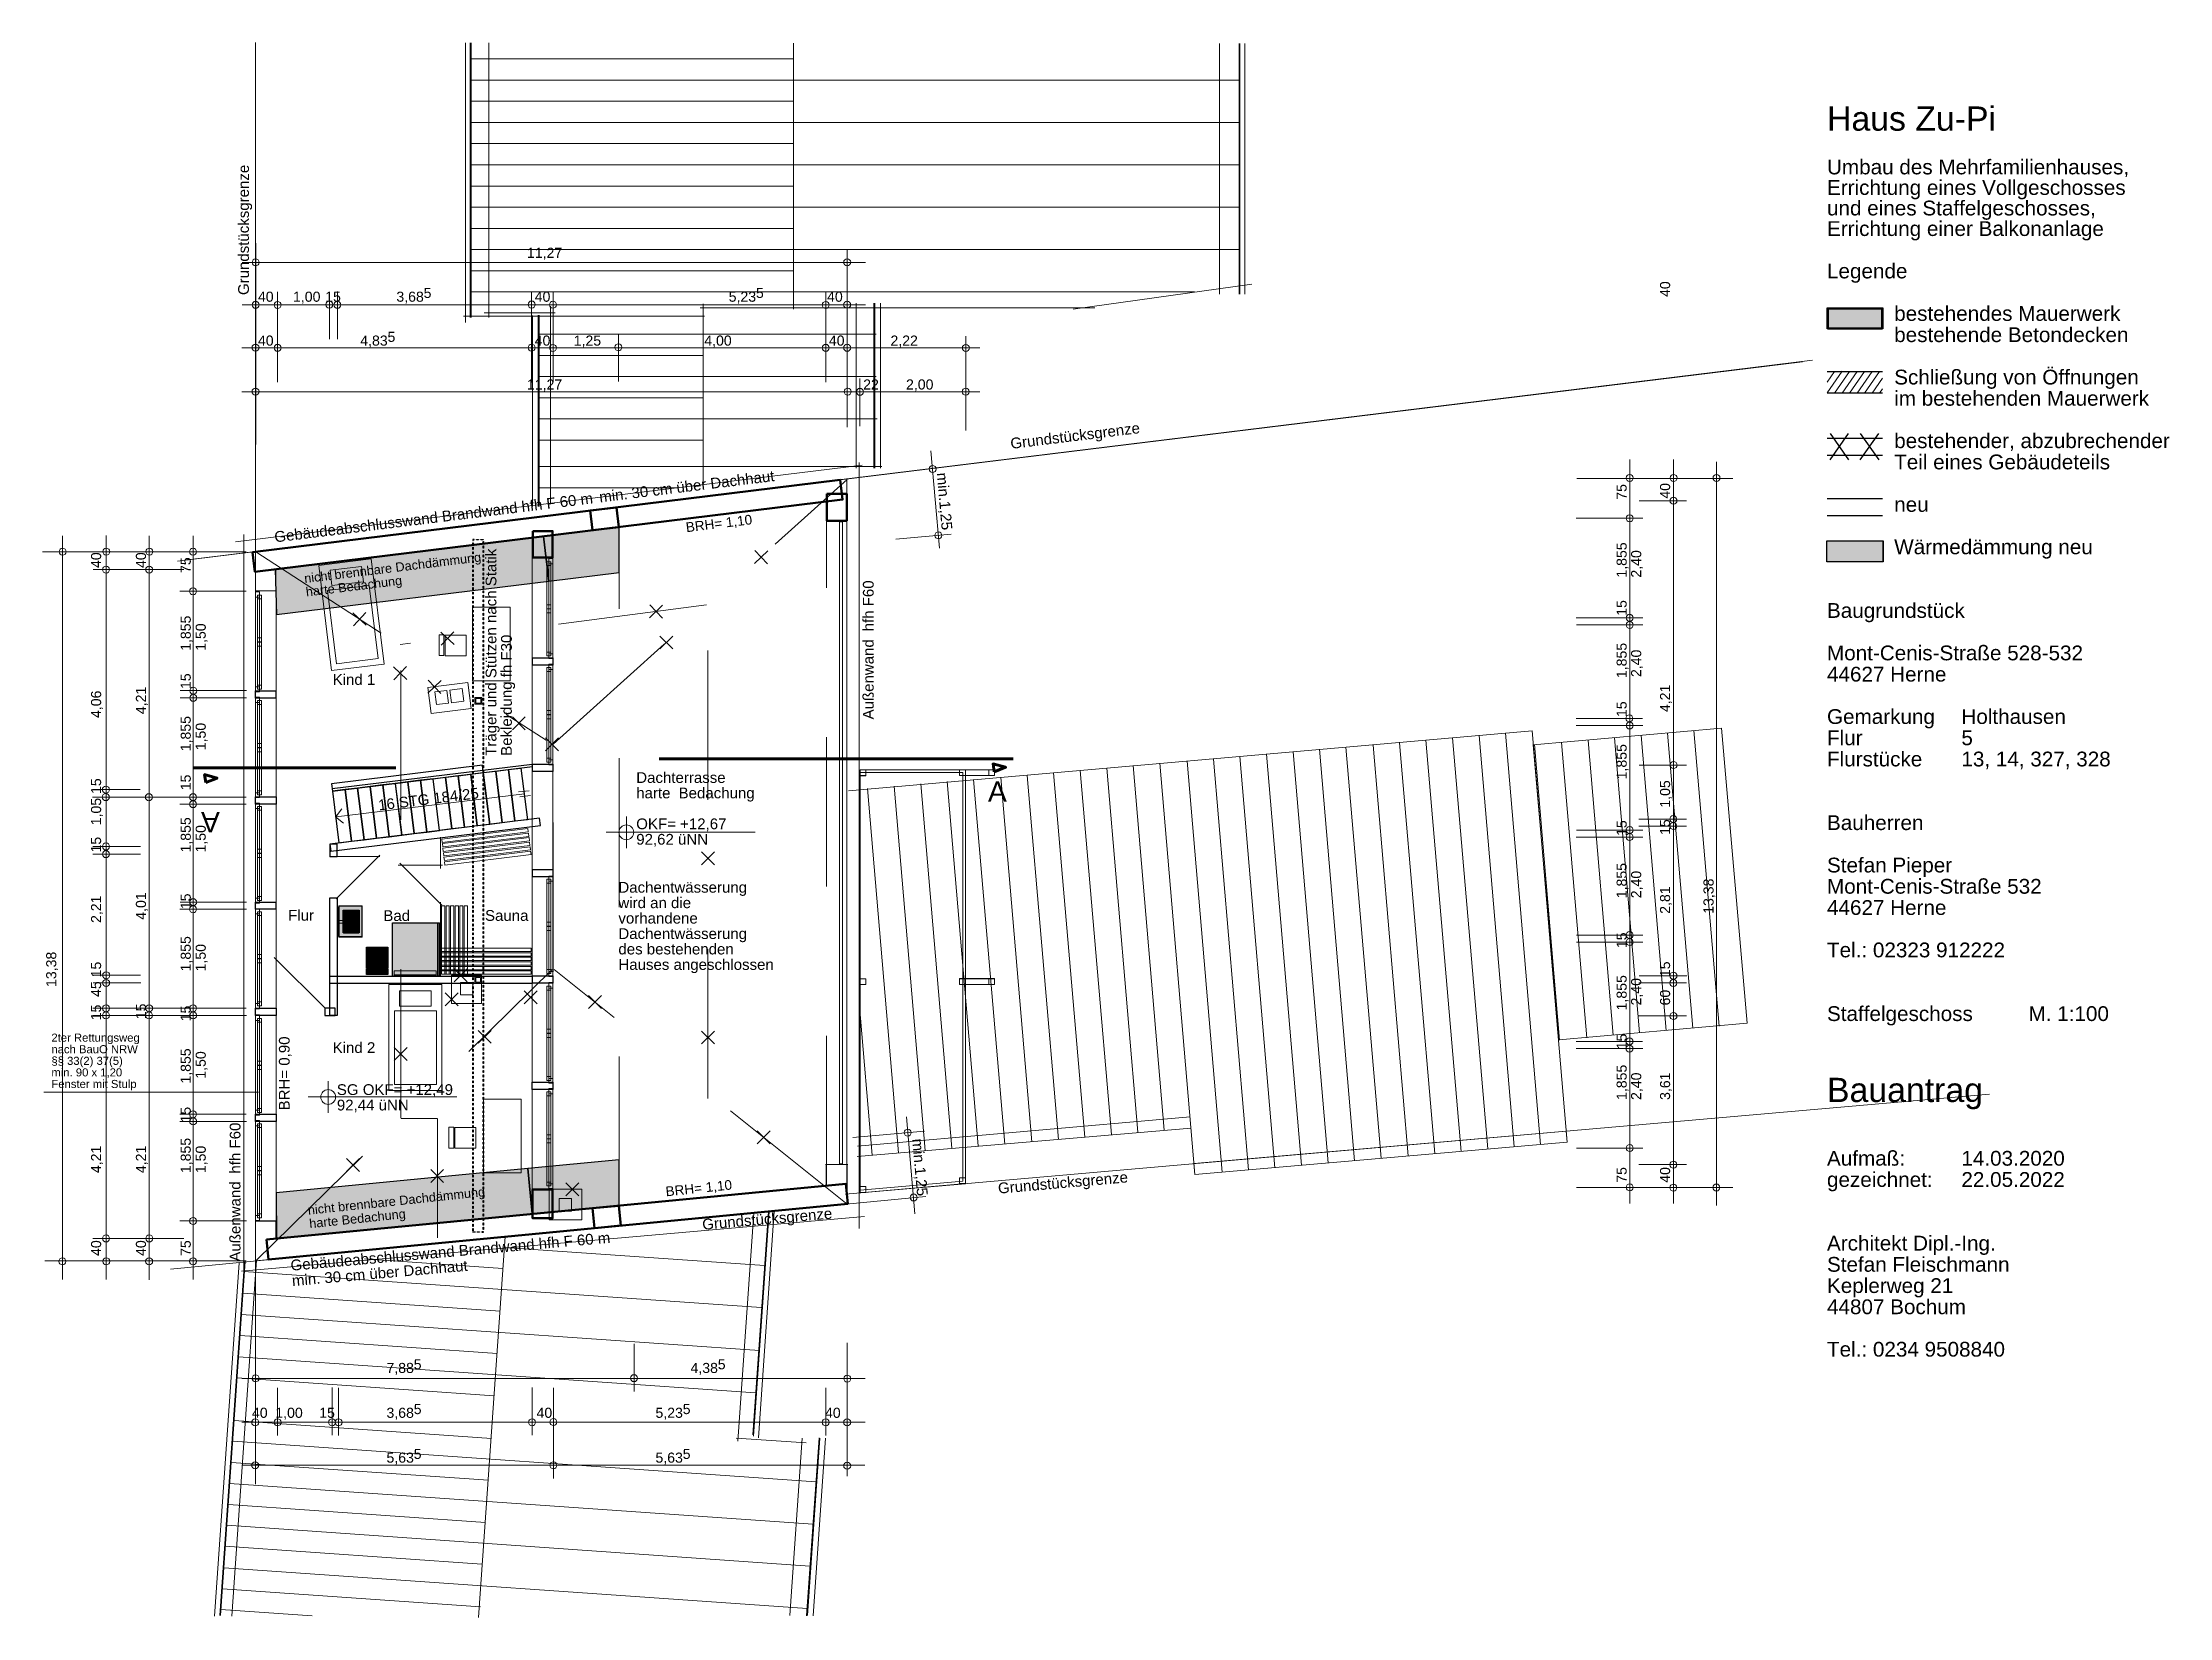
# Model space of a CAD drawing. Header units: millimetres. Extents: x 1502 to 41670, y -35 to 29713.
import ezdxf

# ---------------------------------------------------------------- set-up
doc = ezdxf.new("R2010")
doc.units = ezdxf.units.MM
doc.header["$LTSCALE"] = 50
doc.linetypes.add('PDF_56-4_56-4_0-0_0-0', pattern=[112.8, 56.4, -56.4, 0, 0])
doc.linetypes.add('PDF_564-4_176-4_70-6_176-4', pattern=[987.8, 564.4, -176.4, 70.6, -176.4])
for name, color, linetype in [('03_Sanitaer', 5, 'Continuous'), ('05_Linien_stark', 7, 'Continuous'), ('06_Linien_fein', 3, 'Continuous'), ('07_Bemassung', 6, 'Continuous'), ('08_Schnittlinie', 1, 'Continuous'), ('10_Text', 7, 'Continuous'), ('11_Sonstiges', 30, 'Continuous'), ('12_Plankopf', 140, 'Continuous')]:
    doc.layers.add(name, color=color, linetype=linetype)
doc.styles.add('PLAN', font='arial.ttf')

msp = doc.modelspace()

# ---------------------------------------------------------------- texts
at = {"layer": '07_Bemassung', "style": 'PLAN'}
for s, height, p in [('11,27', 190.5, (10650, 25646)), ('40', 190.5, (5570, 24817)), ('1,00', 190.5, (6232, 24817)), ('15', 190.5, (6840, 24817)), ('3,68', 190.5, (8184, 24817)), ('5', 190, (8699, 24888)), ('40', 190.5, (10797, 24817)), ('5,23', 190.5, (14460, 24817)), ('5', 190, (14975, 24888)), ('40', 190.5, (16318, 24817)), ('40', 190.5, (5570, 23988)), ('4,83', 190.5, (7502, 23988)), ('5', 190, (8017, 24059)), ('40', 190.5, (10797, 23988)), ('1,25', 190.5, (11533, 23988)), ('4,00', 190.5, (13999, 23988)), ('40', 190.5, (16352, 23988)), ('2,22', 190.5, (17515, 23988)), ('11,27', 190.5, (10650, 23159)), ('22', 190.5, (17000, 23159)), ('2,00', 190.5, (17809, 23159)), ('5', 190, (8512, 4653)), ('5', 190, (14254, 4653)), ('7,88', 190.5, (7997, 4583)), ('4,38', 190.5, (13739, 4583)), ('40', 190.5, (5457, 3736)), ('1,00', 190.5, (5898, 3736)), ('15', 190.5, (6727, 3736)), ('3,68', 190.5, (7997, 3736)), ('5', 190, (8512, 3806)), ('40', 190.5, (10831, 3736)), ('5,23', 190.5, (13077, 3736)), ('5', 190, (13592, 3806)), ('40', 190.5, (16279, 3736)), ('5,63', 190.5, (7997, 2889)), ('5', 190, (8512, 2960)), ('5,63', 190.5, (13077, 2889)), ('5', 190, (13592, 2960))]:
    msp.add_text(s, height=height, dxfattribs=at).set_placement(p)
for s, p in [('75', (31419, 21077)), ('40', (32239, 21097)), ('1,855', (31419, 19606)), ('2,40', (31693, 19606)), ('40', (2608, 19788)), ('40', (3455, 19788)), ('75', (4301, 19694)), ('15', (31419, 18885)), ('1,855', (4301, 18223)), ('1,50', (4584, 18224)), ('1,855', (31419, 17708)), ('2,40', (31693, 17728)), ('15', (4301, 17502)), ('4,06', (2608, 16954)), ('4,21', (3455, 17027)), ('4,21', (32239, 17066)), ('1,855', (4301, 16326)), ('15', (31419, 16973)), ('1,50', (4584, 16345)), ('1,855', (31419, 15796)), ('15', (4301, 15590)), ('1,05', (32239, 15261)), ('1,855', (4301, 14414)), ('1,50', (4584, 14414)), ('15', (31419, 14727)), ('15', (32239, 14747)), ('15', (2608, 14414)), ('1,855', (31419, 13550)), ('2,40', (31693, 13550)), ('2,81', (32239, 13256)), ('13,38', (33060, 13256)), ('2,21', (2608, 13083)), ('4,01', (3455, 13144)), ('15', (4301, 13344)), ('15', (31419, 12608)), ('13,38', (1761, 11874)), ('1,855', (4301, 12168)), ('1,50', (4584, 12168)), ('1,855', (31419, 11432)), ('15', (32239, 12060)), ('2,40', (31693, 11525)), ('60', (32239, 11525)), ('15', (2608, 11245)), ('15', (3455, 11265)), ('15', (4301, 11226)), ('15', (31419, 10696)), ('1,855', (4301, 10049)), ('1,50', (4584, 10142)), ('1,855', (31419, 9740)), ('2,40', (31693, 9740)), ('3,61', (32239, 9740)), ('15', (4301, 9314)), ('4,21', (2608, 8358)), ('4,21', (3455, 8358)), ('1,855', (4301, 8358)), ('1,50', (4584, 8358)), ('75', (31419, 8176)), ('40', (32239, 8176)), ('40', (2608, 6794)), ('40', (3455, 6794)), ('75', (4301, 6794))]:
    msp.add_text(s, height=190.5, rotation=90, dxfattribs=at).set_placement(p)
at = {"layer": '10_Text', "style": 'PLAN'}
for s, height, rotation, p in [('Grundstücksgrenze', 203.2, 90, (5399, 24943)), ('40', 190.5, 90, (32239, 24907)), ('Grundstücksgrenze', 203.2, 7, (19793, 22037)), ('min. 30 cm über Dachhaut', 203.2, 7, (12028, 21025)), ('min.1,25', 203.2, 275, (18389, 21581)), ('Gebäudeabschlusswand Brandwand hfh F 60 m', 203.2, 7, (5893, 20271)), ('BRH= 1,10', 183.3, 7, (13662, 20463)), ('Träger und Stützen nach Statik', 203.2, 90, (10073, 16240)), ('nicht brennbare Dachdämmung', 171.92, 7, (6454, 19503)), ('harte Bedachung', 171.92, 7, (6485, 19249)), ('hfh F60', 203.2, 90, (17198, 18591)), ('Bekleidung fh F30', 203.2, 90, (10364, 16240)), ('Außenwand', 203.2, 90, (17198, 16928)), ('1,05 15', 190.5, 90, (2608, 14928)), ('16 STG 184/25', 201.58, 7, (7854, 15207)), ('A', 381, 180, (4850, 15179)), ('45 15', 190.5, 90, (2608, 11686)), ('BRH= 0,90', 203.2, 90, (6169, 9543)), ('hfh F60', 203.2, 90, (5240, 8350)), ('min.1,25', 203.2, 275, (17925, 9002)), ('Außenwand', 203.2, 90, (5240, 6687)), ('nicht brennbare Dachdämmung', 171.92, 6, (6521, 7572)), ('BRH= 1,10', 183.3, 6, (13278, 7919)), ('Grundstücksgrenze', 203.2, 5, (19555, 7970)), ('harte Bedachung', 171.92, 6, (6548, 7318)), ('Grundstücksgrenze', 203.2, 5, (13970, 7286)), ('Gebäudeabschlusswand Brandwand hfh F 60 m', 203.2, 5, (6195, 6514)), ('min. 30 cm über Dachhaut', 203.2, 5, (6221, 6224))]:
    msp.add_text(s, height=height, rotation=rotation, dxfattribs=at).set_placement(p)
for s, height, p in [('Kind 1', 203.2, (6981, 17580)), ('Dachterrasse', 203.2, (12714, 15728)), ('A', 381, (19357, 15375)), ('harte', 203.2, (12714, 15437)), ('Bedachung', 203.2, (13514, 15437)), ('OKF= +12,67', 203.2, (12714, 14854)), ('92,62 üNN', 203.2, (12714, 14562)), ('Dachentwässerung', 203.2, (12377, 13655)), ('Flur', 203.2, (6140, 13126)), ('Bad', 203.2, (7938, 13120)), ('Sauna', 203.2, (9858, 13123)), ('wird an die', 203.2, (12377, 13363)), ('vorhandene', 203.2, (12377, 13072)), ('Dachentwässerung', 203.2, (12377, 12780)), ('des bestehenden', 203.2, (12377, 12489)), ('Hauses angeschlossen', 203.2, (12377, 12197)), ('2ter Rettungsweg', 152.4, (1669, 10841)), ('§§ 33(2) 37(5)', 152.4, (1669, 10403)), ('nach BauO NRW', 152.4, (1669, 10622)), ('Kind 2', 203.2, (6981, 10627)), ('min. 90 x 1,20', 152.4, (1669, 10185)), ('Fenster mit Stulp', 152.4, (1669, 9966)), ('SG OKF= +12,49', 203.2, (7060, 9834)), ('92,44 üNN', 203.2, (7060, 9542))]:
    msp.add_text(s, height=height, dxfattribs=at).set_placement(p)
at = {"layer": '12_Plankopf', "style": 'PLAN'}
for s, height, p in [('Haus Zu-Pi', 457, (35202, 28048)), ('Umbau des Mehrfamilienhauses,', 279.4, (35202, 27223)), ('Errichtung eines Vollgeschosses', 279.4, (35202, 26835)), ('und eines Staffelgeschosses,', 279.4, (35202, 26447)), ('Errichtung einer Balkonanlage', 279.4, (35202, 26059)), ('Legende', 279.3, (35202, 25258)), ('bestehendes Mauerwerk', 279.26, (36471, 24456)), ('bestehende Betondecken', 279.26, (36471, 24055)), ('Schließung von Öffnungen', 279.26, (36471, 23254)), ('im bestehenden Mauerwerk', 279.26, (36471, 22853)), ('bestehender, abzubrechender', 279.26, (36471, 22052)), ('Teil eines Gebäudeteils', 279.26, (36471, 21651)), ('neu', 279.3, (36471, 20849)), ('Wärmedämmung neu', 279.26, (36471, 20048)), ('Baugrundstück', 279.26, (35202, 18846)), ('Mont-Cenis-Straße 528-532', 279.26, (35202, 18044)), ('44627 Herne', 279.26, (35202, 17643)), ('Gemarkung', 279.3, (35202, 16842)), ('Holthausen', 279.3, (37740, 16842)), ('Flur', 279.3, (35202, 16441)), ('5', 279, (37740, 16441)), ('Flurstücke', 279.3, (35202, 16040)), ('13, 14, 327, 328', 279.26, (37740, 16040)), ('Bauherren', 279.3, (35202, 14838)), ('Stefan Pieper', 279.26, (35202, 14037)), ('Mont-Cenis-Straße 532', 279.26, (35202, 13636)), ('44627 Herne', 279.26, (35202, 13235)), ('Tel.: 02323 912222', 279.26, (35202, 12434)), ('Staffelgeschoss', 279.26, (35202, 11231)), ('M. 1:100', 279.3, (39008, 11231)), ('Bauantrag', 457, (35202, 9701)), ('Aufmaß:', 279.3, (35202, 8499)), ('14.03.2020', 279.3, (37740, 8499)), ('gezeichnet:', 279.26, (35202, 8098)), ('22.05.2022', 279.3, (37740, 8098)), ('Architekt Dipl.-Ing.', 279.26, (35202, 6896)), ('Stefan Fleischmann', 279.26, (35202, 6495)), ('Keplerweg 21', 279.26, (35202, 6094)), ('44807 Bochum', 279.26, (35202, 5694)), ('Tel.: 0234 9508840', 279.26, (35202, 4892))]:
    msp.add_text(s, height=height, dxfattribs=at).set_placement(p)

# ---------------------------------------------------------------- hatches: boundary and pattern name
at = {"layer": '03_Sanitaer', "transparency": 33554569}
for points in [[(7103, 13406), (7534, 13406), (7534, 12821), (7103, 12821)], [(7103, 13406), (7534, 13406), (7534, 12821), (7103, 12821)], [(7181, 13323), (7480, 13323), (7480, 12898), (7181, 12898)], [(7181, 13323), (7480, 13323), (7480, 12898), (7181, 12898)], [(8108, 13083), (8969, 13083), (8969, 12076), (8108, 12076)], [(7622, 12624), (8022, 12624), (8022, 12224), (7622, 12224)], [(7622, 12209), (8022, 12209), (8022, 12108), (7622, 12108)]]:
    msp.add_hatch(color=7, dxfattribs=at).paths.add_polyline_path(points)
at = {"layer": '11_Sonstiges', "transparency": 33554559}
for points in [[(12389, 20558), (10961, 20383), (11064, 19538), (12393, 19702)], [(5918, 18907), (11064, 19538), (10961, 20383), (5895, 19761)], [(5918, 7132), (10746, 7597), (10665, 8443), (5915, 7986)], [(12391, 8609), (10665, 8443), (10746, 7596), (12391, 7755)]]:
    msp.add_hatch(color=7, dxfattribs=at).paths.add_polyline_path(points)
at = {"layer": '11_Sonstiges'}
msp.add_hatch(color=7, dxfattribs=at).paths.add_polyline_path([(8965, 13083), (9001, 13083), (9001, 12081), (8965, 12081)])
at = {"layer": '12_Plankopf'}
for points in [[(35203, 24703), (36256, 24703), (36256, 24303), (35203, 24303)], [(35197, 20303), (36260, 20303), (36260, 19903), (35197, 19903)]]:
    msp.add_hatch(color=7, dxfattribs=at).paths.add_polyline_path(points)

# ---------------------------------------------------------------- linework, layer by layer
at = {"layer": '03_Sanitaer'}
for points in [[(7103, 13406), (7534, 13406), (7534, 12821), (7103, 12821)], [(7103, 13406), (7534, 13406), (7534, 12821), (7103, 12821)], [(7181, 13323), (7480, 13323), (7480, 12898), (7181, 12898)], [(7181, 13323), (7480, 13323), (7480, 12898), (7181, 12898)], [(8108, 13083), (8969, 13083), (8969, 12076), (8108, 12076)], [(7622, 12624), (8022, 12624), (8022, 12224), (7622, 12224)], [(7622, 12209), (8022, 12209), (8022, 12108), (7622, 12108)]]:
    msp.add_lwpolyline(points, close=True, dxfattribs=at)
at = {"layer": '05_Linien_stark', "lineweight": 15}
for p, q in [((5941, 25005), (5941, 24106)), ((6918, 25007), (6918, 24108)), ((6918, 25007), (6918, 24108)), ((7071, 25009), (7071, 24110)), ((10738, 25009), (10738, 24110)), ((10738, 25009), (10738, 24110)), ((11142, 25011), (11142, 24112)), ((16293, 25005), (16293, 24106)), ((5940, 24195), (5940, 23295)), ((10738, 24194), (10738, 23294)), ((10738, 24194), (10738, 23294)), ((11142, 24195), (11142, 23296)), ((12378, 24207), (12378, 23308)), ((16293, 24196), (16293, 23297)), ((4239, 19943), (34928, 23711)), ((4053, 19916), (34741, 23684)), ((16938, 23365), (16938, 22466)), ((32551, 21057), (31652, 21057)), ((31723, 20727), (30465, 20727)), ((18663, 20425), (17617, 20334)), ((2456, 19757), (3355, 19757)), ((2456, 19757), (3355, 19757)), ((2456, 19757), (3355, 19757)), ((2456, 19757), (3355, 19757)), ((3271, 19757), (4170, 19757)), ((3271, 19757), (4170, 19757)), ((3271, 19757), (4170, 19757)), ((3271, 19757), (4170, 19757)), ((4094, 19349), (5346, 19349)), ((31723, 18847), (30468, 18847)), ((31725, 18712), (30470, 18712)), ((4099, 17471), (5354, 17471)), ((4100, 17337), (5354, 17337)), ((31718, 16947), (30464, 16947)), ((31722, 16812), (30467, 16812)), ((32551, 16065), (31652, 16065)), ((2446, 15460), (3346, 15460)), ((2448, 15602), (3347, 15602)), ((2451, 15457), (3351, 15457)), ((2451, 15457), (3351, 15457)), ((3260, 15459), (4160, 15459)), ((4095, 15460), (5350, 15460)), ((4096, 15328), (5350, 15328)), ((10693, 15581), (10492, 15557)), ((10716, 15488), (10514, 15463)), ((7036, 15083), (7154, 15236)), ((7037, 15085), (7188, 14965)), ((12528, 15096), (12528, 14496)), ((32548, 14912), (31648, 14912)), ((32548, 14912), (31648, 14912)), ((32550, 15046), (31651, 15046)), ((2450, 14528), (3349, 14528)), ((12148, 14796), (14959, 14796)), ((31721, 14705), (30467, 14705)), ((31723, 14838), (30469, 14838)), ((2453, 14383), (3353, 14383)), ((2453, 14383), (3353, 14383)), ((4097, 13344), (5351, 13344)), ((4099, 13476), (5353, 13476)), ((31724, 12853), (30470, 12853)), ((31724, 12722), (30470, 12722)), ((2454, 12095), (3353, 12095)), ((2457, 11950), (3357, 11950)), ((2457, 11950), (3357, 11950)), ((2451, 11471), (3350, 11471)), ((2454, 11338), (3353, 11338)), ((2454, 11338), (3353, 11338)), ((3262, 11472), (4162, 11472)), ((3265, 11338), (4165, 11338)), ((4095, 11472), (5350, 11472)), ((4099, 11338), (5353, 11338)), ((31720, 10845), (30466, 10845)), ((31721, 10711), (30466, 10711)), ((6896, 10097), (6896, 9497)), ((1524, 9888), (5579, 9888)), ((6516, 9797), (9327, 9797)), ((16665, 7961), (38271, 9851)), ((4095, 9469), (5350, 9469)), ((4097, 9335), (5351, 9335)), ((18155, 9150), (16802, 9032)), ((31726, 8832), (30474, 8832)), ((32548, 8518), (31648, 8518)), ((32548, 8518), (31648, 8518)), ((32548, 8518), (31648, 8518)), ((32548, 8518), (31648, 8518)), ((3921, 6544), (18185, 7917)), ((4097, 7454), (5355, 7454)), ((2453, 7124), (3353, 7124)), ((3268, 7124), (4168, 7124)), ((12673, 4235), (12673, 5134)), ((5940, 3403), (5940, 4302)), ((6969, 3407), (6969, 4306)), ((6969, 3407), (6969, 4306)), ((7094, 3401), (7094, 4301)), ((10746, 3408), (10746, 4307)), ((10746, 3408), (10746, 4307)), ((11150, 3406), (11150, 4305)), ((16293, 3401), (16293, 4301)), ((11149, 2590), (11149, 3489))]:
    msp.add_line(p, q, dxfattribs=at)
at = {"layer": '05_Linien_stark', "lineweight": 20}
for p, q in [((16689, 21477), (16689, 20728)), ((5907, 19779), (5907, 19344)), ((5517, 19354), (5917, 19354)), ((16291, 8518), (16708, 8518)), ((16301, 8113), (16301, 8527)), ((16699, 7776), (16699, 8527)), ((5517, 7451), (5919, 7451)), ((5908, 7458), (5908, 7109)), ((5525, 6703), (6040, 6753))]:
    msp.add_line(p, q, dxfattribs=at)
at = {"layer": '05_Linien_stark', "lineweight": 50}
for points in [[(5466, 20089), (5511, 19718), (16612, 21081), (16566, 21452)], [(12384, 20562), (12339, 20933), (11842, 20872), (11887, 20501)], [(16313, 21189), (16690, 21189), (16690, 20680), (16313, 20680)], [(10758, 20484), (11135, 20484), (11135, 19983), (10758, 19983)], [(5731, 7102), (5767, 6727), (16710, 7781), (16674, 8155)], [(10757, 8047), (11134, 8047), (11134, 7505), (10757, 7505)], [(12422, 7369), (12386, 7743), (11888, 7695), (11924, 7321)]]:
    msp.add_lwpolyline(points, close=True, dxfattribs=at)
at = {"layer": '05_Linien_stark', "lineweight": 15}
for points in [[(16552, 20662), (16608, 20662), (16608, 8535), (16552, 8535)], [(8778, 17531), (8838, 17039), (9596, 17132), (9535, 17624)], [(8910, 17448), (8939, 17208), (9170, 17236), (9140, 17476)], [(9196, 17481), (9226, 17241), (9457, 17270), (9427, 17510)], [(30139, 10876), (29651, 16450), (33209, 16761), (33697, 11188)], [(9035, 13405), (9097, 13405), (9097, 12116), (9035, 12116)], [(9122, 13405), (9183, 13405), (9183, 12116), (9122, 12116)], [(9208, 13405), (9270, 13405), (9270, 12116), (9208, 12116)], [(9294, 13405), (9356, 13405), (9356, 12116), (9294, 12116)], [(9380, 13405), (9442, 13405), (9442, 12116), (9380, 12116)], [(9466, 13405), (9528, 13405), (9528, 12116), (9466, 12116)], [(11071, 8053), (11686, 8053), (11686, 7475), (11071, 7475)], [(11259, 7879), (11492, 7879), (11492, 7637), (11259, 7637)]]:
    msp.add_lwpolyline(points, close=True, dxfattribs=at)
at = {"layer": '05_Linien_stark', "lineweight": 20}
for points in [[(10751, 19978), (11140, 19978), (11140, 8054), (10751, 8054)], [(11026, 19906), (11101, 19906), (11101, 19018), (11026, 19018)], [(11026, 19832), (11101, 19832), (11101, 19095), (11026, 19095)], [(11066, 19968), (11141, 19968), (11141, 18167), (11066, 18167)], [(11066, 19868), (11141, 19868), (11141, 18076), (11066, 18076)], [(5522, 19359), (5914, 19359), (5914, 7456), (5522, 7456)], [(5522, 19338), (5597, 19338), (5597, 17542), (5522, 17542)], [(5522, 19238), (5597, 19238), (5597, 17451), (5522, 17451)], [(5561, 19203), (5636, 19203), (5636, 18467), (5561, 18467)], [(5562, 19277), (5637, 19277), (5637, 18391), (5562, 18391)], [(11026, 19015), (11101, 19015), (11101, 18126), (11026, 18126)], [(11026, 18939), (11101, 18939), (11101, 18200), (11026, 18200)], [(5561, 18312), (5636, 18312), (5636, 17575), (5561, 17575)], [(5562, 18387), (5637, 18387), (5637, 17501), (5562, 17501)], [(11026, 17909), (11101, 17909), (11101, 17018), (11026, 17018)], [(11026, 17835), (11101, 17835), (11101, 17094), (11026, 17094)], [(11066, 17971), (11141, 17971), (11141, 16164), (11066, 16164)], [(11066, 17871), (11141, 17871), (11141, 16072), (11066, 16072)], [(5522, 17347), (5597, 17347), (5597, 15544), (5522, 15544)], [(5562, 17285), (5637, 17285), (5637, 16395), (5562, 16395)], [(5522, 17246), (5597, 17246), (5597, 15452), (5522, 15452)], [(5561, 17211), (5636, 17211), (5636, 16472), (5561, 16472)], [(11026, 17014), (11101, 17014), (11101, 16122), (11026, 16122)], [(11026, 16938), (11101, 16938), (11101, 16196), (11026, 16196)], [(5561, 16317), (5636, 16317), (5636, 15577), (5561, 15577)], [(5562, 16392), (5637, 16392), (5637, 15502), (5562, 15502)], [(16940, 15976), (16940, 7985), (18930, 8157), (18930, 15976)], [(16940, 15927), (16940, 8038), (18880, 8207), (18880, 15927)], [(16941, 15975), (16941, 7988), (18930, 8159), (18930, 15975)], [(16941, 15926), (16941, 8037), (18880, 8206), (18880, 15926)], [(18820, 15976), (19479, 15976), (19479, 15867), (18820, 15867)], [(18821, 15975), (19480, 15975), (19480, 15866), (18821, 15866)], [(5522, 15346), (5597, 15346), (5597, 13551), (5522, 13551)], [(5562, 15285), (5637, 15285), (5637, 14399), (5562, 14399)], [(5522, 15246), (5597, 15246), (5597, 13459), (5522, 13459)], [(5561, 15211), (5636, 15211), (5636, 14475), (5561, 14475)], [(5561, 14320), (5636, 14320), (5636, 13583), (5561, 13583)], [(5562, 14396), (5637, 14396), (5637, 13509), (5562, 13509)], [(11026, 13909), (11101, 13909), (11101, 13021), (11026, 13021)], [(11026, 13835), (11101, 13835), (11101, 13097), (11026, 13097)], [(11066, 13967), (11141, 13967), (11141, 12168), (11066, 12168)], [(11066, 13871), (11141, 13871), (11141, 12073), (11066, 12073)], [(5522, 13353), (5597, 13353), (5597, 11559), (5522, 11559)], [(5522, 13257), (5597, 13257), (5597, 11464), (5522, 11464)], [(5562, 13295), (5637, 13295), (5637, 12409), (5562, 12409)], [(5561, 13221), (5636, 13221), (5636, 12486), (5561, 12486)], [(11026, 13018), (11101, 13018), (11101, 12129), (11026, 12129)], [(11026, 12942), (11101, 12942), (11101, 12203), (11026, 12203)], [(5561, 12331), (5636, 12331), (5636, 11593), (5561, 11593)], [(5562, 12406), (5637, 12406), (5637, 11520), (5562, 11520)], [(11026, 11890), (11101, 11890), (11101, 11001), (11026, 11001)], [(11026, 11815), (11101, 11815), (11101, 11078), (11026, 11078)], [(11066, 11956), (11141, 11956), (11141, 10148), (11066, 10148)], [(11066, 11851), (11141, 11851), (11141, 10056), (11066, 10056)], [(18820, 12032), (19481, 12032), (19481, 11923), (18820, 11923)], [(18821, 12031), (19482, 12031), (19482, 11921), (18821, 11921)], [(5522, 11347), (5597, 11347), (5597, 9545), (5522, 9545)], [(5562, 11281), (5637, 11281), (5637, 10395), (5562, 10395)], [(5522, 11243), (5597, 11243), (5597, 9452), (5522, 9452)], [(5561, 11207), (5636, 11207), (5636, 10472), (5561, 10472)], [(11026, 10998), (11101, 10998), (11101, 10109), (11026, 10109)], [(11026, 10922), (11101, 10922), (11101, 10183), (11026, 10183)], [(5561, 10317), (5636, 10317), (5636, 9579), (5561, 9579)], [(5562, 10392), (5637, 10392), (5637, 9505), (5562, 9505)], [(11026, 9895), (11101, 9895), (11101, 9007), (11026, 9007)], [(11026, 9821), (11101, 9821), (11101, 9084), (11026, 9084)], [(11066, 9957), (11141, 9957), (11141, 8156), (11066, 8156)], [(11066, 9857), (11141, 9857), (11141, 8065), (11066, 8065)], [(5522, 9354), (5597, 9354), (5597, 7558), (5522, 7558)], [(5522, 9254), (5597, 9254), (5597, 7466), (5522, 7466)], [(5562, 9292), (5637, 9292), (5637, 8406), (5562, 8406)], [(5561, 9218), (5636, 9218), (5636, 8483), (5561, 8483)], [(11026, 9004), (11101, 9004), (11101, 8115), (11026, 8115)], [(11026, 8928), (11101, 8928), (11101, 8189), (11026, 8189)], [(5561, 8327), (5636, 8327), (5636, 7590), (5561, 7590)], [(5562, 8403), (5637, 8403), (5637, 7516), (5562, 7516)]]:
    msp.add_lwpolyline(points, close=True, dxfattribs=at)
at = {"layer": '05_Linien_stark', "lineweight": 25}
for points in [[(10752, 18093), (11140, 18093), (11140, 17955), (10752, 17955)], [(5523, 17468), (5910, 17468), (5910, 17331), (5523, 17331)], [(10752, 16083), (11140, 16083), (11140, 15945), (10752, 15945)], [(8047, 14712), (7927, 15690), (7690, 15661), (7810, 14683)], [(8285, 14741), (8165, 15719), (7927, 15690), (8047, 14712)], [(8522, 14771), (8402, 15749), (8164, 15720), (8284, 14742)], [(8759, 14801), (8639, 15779), (8402, 15749), (8522, 14771)], [(8997, 14830), (8877, 15808), (8639, 15779), (8760, 14801)], [(8997, 14830), (8876, 15808), (9114, 15837), (9234, 14859)], [(9234, 14859), (9114, 15837), (9351, 15866), (9472, 14888)], [(9947, 14945), (9826, 15923), (10064, 15952), (10184, 14974)], [(10184, 14974), (10064, 15952), (10301, 15981), (10421, 15003)], [(10420, 15003), (10300, 15981), (10537, 16010), (10658, 15032)], [(5523, 15463), (5911, 15463), (5911, 15326), (5523, 15326)], [(7336, 14625), (7215, 15603), (6978, 15574), (7098, 14596)], [(7573, 14654), (7453, 15632), (7215, 15603), (7336, 14625)], [(7810, 14683), (7690, 15661), (7453, 15631), (7573, 14653)], [(10903, 14924), (10886, 15060), (6927, 14574), (6944, 14438)], [(7064, 14573), (6926, 14573), (6926, 14338), (7064, 14338)], [(10752, 14092), (11140, 14092), (11140, 13954), (10752, 13954)], [(5523, 13478), (5910, 13478), (5910, 13341), (5523, 13341)], [(6926, 13556), (7064, 13556), (7064, 11337), (6926, 11337)], [(6926, 12080), (10750, 12080), (10750, 11942), (6926, 11942)], [(10752, 12082), (11139, 12082), (11139, 11944), (10752, 11944)], [(5523, 11473), (5911, 11473), (5911, 11336), (5523, 11336)], [(7028, 11338), (7028, 11476), (6834, 11476), (6834, 11338)], [(10751, 10074), (11139, 10074), (11139, 9936), (10751, 9936)], [(5524, 9470), (5912, 9470), (5912, 9333), (5524, 9333)]]:
    msp.add_lwpolyline(points, close=True, dxfattribs=at)
at = {"layer": '05_Linien_stark', "lineweight": 211}
for points in [[(19474, 15938), (19453, 16088), (19688, 16023)], [(4583, 15735), (4798, 15820), (4563, 15885)]]:
    msp.add_lwpolyline(points, close=True, dxfattribs=at)
at = {"layer": '05_Linien_stark', "lineweight": 18}
for points in [[(7098, 13408), (7539, 13408), (7539, 12817), (7098, 12817)], [(7098, 13408), (7539, 13408), (7539, 12817), (7098, 12817)], [(7185, 13324), (7477, 13324), (7477, 12893), (7185, 12893)], [(7185, 13324), (7477, 13324), (7477, 12893), (7185, 12893)], [(7098, 13131), (7276, 13131), (7276, 13080), (7098, 13080)], [(7098, 13131), (7276, 13131), (7276, 13080), (7098, 13080)], [(8113, 13078), (8964, 13078), (8964, 12080), (8113, 12080)], [(7627, 12619), (8018, 12619), (8018, 12228), (7627, 12228)], [(7627, 12204), (8018, 12204), (8018, 12112), (7627, 12112)], [(30294, 8945), (23265, 8330), (23247, 8538), (30276, 9153)]]:
    msp.add_lwpolyline(points, close=True, dxfattribs=at)
for centre in [(12527, 14795), (6896, 9796)]:
    msp.add_circle(centre, 140, dxfattribs=at)
at = {"layer": '06_Linien_fein', "lineweight": 9}
for p, q in [((9491, 24427), (9491, 29709)), ((9578, 24520), (9578, 29710)), ((9586, 29403), (15684, 29403)), ((9595, 24519), (9595, 29708)), ((9929, 24520), (9929, 29709)), ((15685, 24675), (15685, 29703)), ((23732, 24957), (23732, 29695)), ((24102, 24957), (24102, 29695)), ((24115, 24957), (24115, 29695)), ((24210, 24957), (24210, 29695)), ((9586, 29003), (24095, 29003)), ((9586, 28603), (15684, 28603)), ((9586, 28203), (24095, 28203)), ((9586, 27803), (15684, 27803)), ((9586, 27403), (24095, 27403)), ((9586, 27003), (15684, 27003)), ((9586, 26603), (24095, 26603)), ((9586, 26203), (15684, 26203)), ((9586, 25803), (24095, 25803)), ((9586, 25403), (15684, 25403)), ((9586, 25003), (23260, 25003)), ((24337, 25151), (20967, 24678)), ((9449, 24545), (14004, 24545)), ((9843, 24607), (11181, 24607)), ((10756, 20950), (10756, 24560)), ((10861, 20951), (10861, 24562)), ((10882, 20952), (10882, 24563)), ((11092, 20994), (11092, 24733)), ((13922, 24703), (21376, 24703)), ((13975, 21274), (13975, 24775)), ((16865, 21675), (16865, 24789)), ((17202, 21675), (17202, 24789)), ((17220, 21675), (17220, 24789)), ((17324, 21675), (17324, 24788)), ((10881, 24203), (17246, 24203)), ((10882, 23803), (13983, 23803)), ((10878, 23403), (17246, 23403)), ((10882, 23003), (13980, 23003)), ((10882, 22603), (17264, 22603)), ((10882, 22203), (13980, 22203)), ((5148, 20280), (16980, 21732)), ((10882, 21703), (17353, 21703)), ((16924, 7311), (16924, 21782)), ((10882, 21303), (13490, 21303)), ((16694, 7793), (16694, 21088)), ((5303, 6522), (5303, 20419)), ((11064, 19092), (11064, 19835)), ((5599, 18465), (5599, 19206)), ((11064, 18196), (11064, 18941)), ((5599, 17571), (5599, 18314)), ((11064, 17092), (11064, 17838)), ((5599, 16470), (5599, 17213)), ((11064, 16193), (11064, 16941)), ((16721, 15581), (29635, 16711)), ((27793, 8730), (27131, 16485)), ((28291, 8768), (27628, 16536)), ((28794, 8816), (28132, 16580)), ((29295, 8860), (28633, 16624)), ((29793, 8896), (29130, 16671)), ((30298, 8944), (29635, 16714)), ((30664, 10913), (30188, 16489)), ((31164, 10966), (30689, 16530)), ((32166, 11051), (31690, 16625)), ((33165, 11136), (32689, 16716)), ((5599, 15573), (5599, 16319)), ((23266, 8334), (22603, 16100)), ((23778, 8378), (23116, 16137)), ((24279, 8423), (23618, 16178)), ((24777, 8461), (24115, 16229)), ((25280, 8509), (24618, 16272)), ((25782, 8553), (25119, 16317)), ((26280, 8589), (25617, 16364)), ((26780, 8640), (26118, 16406)), ((27291, 8686), (26630, 16444)), ((30152, 10872), (29676, 16452)), ((18673, 8829), (18086, 15709)), ((19170, 8873), (18583, 15756)), ((19674, 8904), (19086, 15791)), ((20185, 8952), (19598, 15828)), ((20686, 8995), (20099, 15869)), ((21184, 9039), (20597, 15920)), ((21687, 9085), (21100, 15964)), ((22188, 9129), (21601, 16009)), ((22686, 9172), (22099, 16056)), ((17668, 8740), (17081, 15621)), ((18171, 8786), (17585, 15664)), ((5599, 14473), (5599, 15214)), ((9020, 14115), (9020, 14704)), ((5599, 13580), (5599, 14322)), ((7872, 14337), (6920, 14337)), ((7047, 13539), (7872, 14364)), ((9053, 14176), (8217, 14176)), ((8249, 14213), (9040, 13422)), ((11064, 13095), (11064, 13838)), ((9020, 13475), (9020, 12078)), ((5599, 12484), (5599, 13224)), ((11064, 12199), (11064, 12944)), ((5599, 11590), (5599, 12333)), ((5878, 12433), (6838, 11474)), ((11064, 11076), (11064, 11818)), ((17170, 8695), (16924, 11581)), ((5599, 10469), (5599, 11210)), ((11064, 10180), (11064, 10925)), ((5599, 9576), (5599, 10319)), ((11064, 9081), (11064, 9824)), ((16895, 8870), (23174, 9419)), ((5599, 8480), (5599, 9221)), ((11064, 8186), (11064, 8930)), ((16884, 8670), (23191, 9208)), ((5599, 7587), (5599, 8330)), ((14917, 3415), (15212, 7636)), ((14928, 3387), (15225, 7635)), ((15021, 3358), (15321, 7641)), ((5262, 6509), (17026, 7538)), ((14633, 3297), (14934, 7610)), ((9734, -35), (10237, 7158)), ((10226, 6956), (15136, 6612)), ((4750, -8), (5217, 6666)), ((4847, 5), (5314, 6682)), ((4863, 5), (5330, 6686)), ((5075, -12), (5545, 6712)), ((5305, 6500), (15073, 5817)), ((7580, 6741), (10192, 6558)), ((5284, 6088), (10145, 5748)), ((5260, 5689), (15039, 5005)), ((5233, 5290), (10089, 4950)), ((5204, 4891), (14964, 4208)), ((5175, 4492), (10034, 4152)), ((5093, 3295), (16108, 2524)), ((14601, 3353), (15925, 3261)), ((15614, 0), (15848, 3351)), ((15932, -6), (16167, 3357)), ((15949, 0), (16183, 3352)), ((16054, -4), (16289, 3353)), ((5067, 2895), (9922, 2556)), ((5035, 2497), (16052, 1726)), ((5012, 2097), (9866, 1758)), ((4982, 1707), (15995, 937)), ((4946, 1309), (9801, 970)), ((4930, 904), (15942, 134)), ((4900, 505), (9773, 164)), ((4869, 114), (6595, -6))]:
    msp.add_line(p, q, dxfattribs=at)
at = {"layer": '06_Linien_fein', "linetype": 'PDF_56-4_56-4_0-0_0-0', "lineweight": 9}
for p, q in [((11148, 16463), (16700, 21462)), ((12392, 7739), (12392, 20567)), ((16307, 8130), (16307, 20668)), ((14069, 9770), (14069, 19105)), ((8267, 9393), (8267, 18310)), ((11147, 12158), (11147, 16591)), ((16697, 7774), (11167, 12204)), ((8277, 9392), (8952, 9392)), ((8959, 7138), (8959, 9392))]:
    msp.add_line(p, q, dxfattribs=at)
at = {"layer": '06_Linien_fein', "lineweight": 5}
for p, q in [((14949, 19873), (15197, 20112)), ((14949, 19873), (15197, 20112)), ((15193, 19868), (14953, 20117)), ((15193, 19868), (14953, 20117)), ((7616, 18706), (7363, 18942)), ((7616, 18706), (7363, 18942)), ((7372, 18697), (7607, 18950)), ((7372, 18697), (7607, 18950)), ((12964, 18847), (13213, 19087)), ((12964, 18847), (13213, 19087)), ((13208, 18843), (12968, 19092)), ((13208, 18843), (12968, 19092)), ((9276, 18341), (9023, 18577)), ((9276, 18341), (9023, 18577)), ((9031, 18333), (9267, 18585)), ((9031, 18333), (9267, 18585)), ((13159, 18258), (13404, 18502)), ((13404, 18258), (13159, 18502)), ((13159, 18258), (13404, 18502)), ((13404, 18258), (13159, 18502)), ((8381, 17684), (8129, 17920)), ((8381, 17684), (8129, 17920)), ((8137, 17676), (8373, 17928)), ((8137, 17676), (8373, 17928)), ((8779, 17424), (9027, 17664)), ((8779, 17424), (9027, 17664)), ((9023, 17420), (8783, 17668)), ((9023, 17420), (8783, 17668)), ((10374, 16734), (10619, 16979)), ((10619, 16734), (10374, 16979)), ((10374, 16734), (10619, 16979)), ((10619, 16734), (10374, 16979)), ((11003, 16337), (11247, 16582)), ((11247, 16337), (11003, 16582)), ((11003, 16337), (11247, 16582)), ((11247, 16337), (11003, 16582)), ((13946, 14180), (14191, 14425)), ((14191, 14180), (13946, 14425)), ((13946, 14180), (14191, 14425)), ((14191, 14180), (13946, 14425)), ((9274, 11972), (9518, 12216)), ((9518, 11972), (9274, 12216)), ((9274, 11972), (9518, 12216)), ((9518, 11972), (9274, 12216)), ((9103, 11520), (9348, 11764)), ((9348, 11520), (9103, 11764)), ((9103, 11520), (9348, 11764)), ((9348, 11520), (9103, 11764)), ((10600, 11555), (10845, 11799)), ((10845, 11555), (10600, 11799)), ((10600, 11555), (10845, 11799)), ((10845, 11555), (10600, 11799)), ((11811, 11467), (12056, 11711)), ((12056, 11467), (11811, 11711)), ((11811, 11467), (12056, 11711)), ((12056, 11467), (11811, 11711)), ((9973, 10810), (9728, 11054)), ((9973, 10810), (9728, 11054)), ((13947, 10797), (14191, 11041)), ((14191, 10797), (13947, 11041)), ((13947, 10797), (14191, 11041)), ((14191, 10797), (13947, 11041)), ((8143, 10485), (8387, 10729)), ((8387, 10485), (8143, 10729)), ((8143, 10485), (8387, 10729)), ((8387, 10485), (8143, 10729)), ((14997, 8912), (15241, 9156)), ((15241, 8912), (14997, 9156)), ((14997, 8912), (15241, 9156)), ((15241, 8912), (14997, 9156)), ((7243, 8391), (7487, 8635)), ((7487, 8391), (7243, 8635)), ((7243, 8391), (7487, 8635)), ((8833, 8183), (9077, 8427)), ((9077, 8183), (8833, 8427)), ((8833, 8183), (9077, 8427)), ((9077, 8183), (8833, 8427)), ((11383, 7932), (11627, 8176)), ((11627, 7932), (11383, 8176)), ((11383, 7932), (11627, 8176)), ((11627, 7932), (11383, 8176))]:
    msp.add_line(p, q, dxfattribs=at)
at = {"layer": '06_Linien_fein', "lineweight": 9}
for points in [[(6962, 17852), (7954, 17974), (7710, 19959), (6718, 19837)], [(6966, 19456), (7562, 19529), (7526, 19818), (6931, 19745)], [(7052, 17979), (7839, 18076), (7669, 19457), (6882, 19360)], [(7081, 13379), (7097, 13379), (7097, 12836), (7081, 12836)], [(8967, 13080), (8999, 13080), (8999, 12084), (8967, 12084)], [(8143, 12179), (8938, 12179), (8938, 12105), (8143, 12105)], [(8044, 11919), (9043, 11919), (9043, 9919), (8044, 9919)], [(8244, 11802), (8844, 11802), (8844, 11511), (8244, 11511)], [(8149, 11426), (8941, 11426), (8941, 10034), (8149, 10034)]]:
    msp.add_lwpolyline(points, close=True, dxfattribs=at)
at = {"layer": '06_Linien_fein', "lineweight": 5}
for points in [[(8992, 18525), (9083, 18525), (9083, 18132), (8992, 18132)], [(9106, 18521), (9500, 18521), (9500, 18128), (9106, 18128)], [(9175, 9225), (9267, 9225), (9267, 8831), (9175, 8831)], [(9290, 9221), (9683, 9221), (9683, 8828), (9290, 8828)]]:
    msp.add_lwpolyline(points, close=True, dxfattribs=at)
at = {"layer": '07_Bemassung', "lineweight": 15}
for p, q in [((5524, 2484), (5524, 29713)), ((5527, 25921), (5527, 22118)), ((16696, 25797), (16696, 22448)), ((5273, 25559), (17046, 25559)), ((5273, 24759), (17043, 24759)), ((18938, 24167), (18938, 22384)), ((5268, 23946), (19205, 23946)), ((5268, 23118), (19200, 23118)), ((18441, 20165), (18280, 22002)), ((31476, 21836), (31476, 7786)), ((32304, 21836), (32304, 7784)), ((33117, 7745), (33117, 21794)), ((33425, 21480), (30475, 21480)), ((1502, 20094), (5350, 20094)), ((1878, 6349), (1878, 20395)), ((2703, 6351), (2703, 20400)), ((3516, 6345), (3516, 20397)), ((4344, 6346), (4344, 20395)), ((7046, 15087), (10603, 15523)), ((32552, 12085), (31652, 12085)), ((32547, 11951), (31647, 11951)), ((32549, 11326), (31649, 11326)), ((17976, 7587), (17816, 9424)), ((33422, 8087), (30470, 8087)), ((1543, 6701), (5345, 6701)), ((16696, 2637), (16696, 5150)), ((5268, 4480), (17037, 4480)), ((5268, 3652), (17038, 3652)), ((5273, 2839), (17030, 2839))]:
    msp.add_line(p, q, dxfattribs=at)
at = {"layer": '07_Bemassung', "linetype": 'PDF_56-4_56-4_0-0_0-0', "lineweight": 9}
for p, q in [((5530, 20094), (11011, 16535)), ((14041, 19092), (8258, 18341)), ((5532, 6703), (11129, 12203))]:
    msp.add_line(p, q, dxfattribs=at)
at = {"layer": '07_Bemassung', "lineweight": 9}
for p, q in [((31662, 11007), (31187, 16581)), ((32667, 11095), (32191, 16670)), ((5121, 3683), (9978, 3343))]:
    msp.add_line(p, q, dxfattribs=at)
at = {"layer": '07_Bemassung', "lineweight": 5}
msp.add_line((9728, 10810), (9973, 11054), dxfattribs=at)
msp.add_line((9728, 10810), (9973, 11054), dxfattribs=at)
at = {"layer": '07_Bemassung'}
for points in [[(9652, 20324), (9627, 20324), (9627, 20307), (9634, 20307), (9634, 20317), (9652, 20317)], [(9627, 20264), (9634, 20264), (9634, 20222), (9627, 20222)], [(9627, 20180), (9634, 20180), (9634, 20137), (9627, 20137)], [(9627, 20095), (9634, 20095), (9634, 20053), (9627, 20053)], [(9695, 20324), (9737, 20324), (9737, 20317), (9695, 20317)], [(9779, 20324), (9822, 20324), (9822, 20317), (9779, 20317)], [(9823, 20290), (9830, 20290), (9830, 20248), (9823, 20248)], [(9823, 20205), (9830, 20205), (9830, 20163), (9823, 20163)], [(9823, 20121), (9830, 20121), (9830, 20078), (9823, 20078)], [(9627, 20010), (9634, 20010), (9634, 19968), (9627, 19968)], [(9627, 19926), (9634, 19926), (9634, 19883), (9627, 19883)], [(9627, 19841), (9634, 19841), (9634, 19799), (9627, 19799)], [(9627, 19756), (9634, 19756), (9634, 19714), (9627, 19714)], [(9823, 20036), (9830, 20036), (9830, 19994), (9823, 19994)], [(9823, 19951), (9830, 19951), (9830, 19909), (9823, 19909)], [(9823, 19867), (9830, 19867), (9830, 19824), (9823, 19824)], [(9823, 19782), (9830, 19782), (9830, 19740), (9823, 19740)], [(9823, 19697), (9830, 19697), (9830, 19655), (9823, 19655)], [(9627, 19672), (9634, 19672), (9634, 19629), (9627, 19629)], [(9627, 19587), (9634, 19587), (9634, 19545), (9627, 19545)], [(9627, 19502), (9634, 19502), (9634, 19460), (9627, 19460)], [(9627, 19418), (9634, 19418), (9634, 19375), (9627, 19375)], [(9627, 19333), (9634, 19333), (9634, 19291), (9627, 19291)], [(9823, 19613), (9830, 19613), (9830, 19570), (9823, 19570)], [(9823, 19528), (9830, 19528), (9830, 19486), (9823, 19486)], [(9823, 19443), (9830, 19443), (9830, 19401), (9823, 19401)], [(9823, 19359), (9830, 19359), (9830, 19316), (9823, 19316)], [(9627, 19248), (9634, 19248), (9634, 19206), (9627, 19206)], [(9627, 19164), (9634, 19164), (9634, 19121), (9627, 19121)], [(9627, 19079), (9634, 19079), (9634, 19037), (9627, 19037)], [(9627, 18994), (9634, 18994), (9634, 18952), (9627, 18952)], [(9627, 18910), (9634, 18910), (9634, 18867), (9627, 18867)], [(9823, 19274), (9830, 19274), (9830, 19232), (9823, 19232)], [(9823, 19189), (9830, 19189), (9830, 19147), (9823, 19147)], [(9823, 19105), (9830, 19105), (9830, 19062), (9823, 19062)], [(9823, 19020), (9830, 19020), (9830, 18978), (9823, 18978)], [(9823, 18935), (9830, 18935), (9830, 18893), (9823, 18893)], [(9627, 18825), (9634, 18825), (9634, 18783), (9627, 18783)], [(9627, 18740), (9634, 18740), (9634, 18698), (9627, 18698)], [(9627, 18656), (9634, 18656), (9634, 18613), (9627, 18613)], [(9627, 18571), (9634, 18571), (9634, 18529), (9627, 18529)], [(9627, 18486), (9634, 18486), (9634, 18444), (9627, 18444)], [(9823, 18851), (9830, 18851), (9830, 18808), (9823, 18808)], [(9823, 18766), (9830, 18766), (9830, 18724), (9823, 18724)], [(9823, 18681), (9830, 18681), (9830, 18639), (9823, 18639)], [(9823, 18597), (9830, 18597), (9830, 18554), (9823, 18554)], [(9823, 18512), (9830, 18512), (9830, 18470), (9823, 18470)], [(9627, 18402), (9634, 18402), (9634, 18359), (9627, 18359)], [(9627, 18317), (9634, 18317), (9634, 18275), (9627, 18275)], [(9627, 18232), (9634, 18232), (9634, 18190), (9627, 18190)], [(9627, 18148), (9634, 18148), (9634, 18105), (9627, 18105)], [(9823, 18427), (9830, 18427), (9830, 18385), (9823, 18385)], [(9823, 18343), (9830, 18343), (9830, 18300), (9823, 18300)], [(9823, 18258), (9830, 18258), (9830, 18216), (9823, 18216)], [(9823, 18173), (9830, 18173), (9830, 18131), (9823, 18131)], [(9823, 18089), (9830, 18089), (9830, 18046), (9823, 18046)], [(9627, 18063), (9634, 18063), (9634, 18021), (9627, 18021)], [(9627, 17978), (9634, 17978), (9634, 17936), (9627, 17936)], [(9627, 17894), (9634, 17894), (9634, 17851), (9627, 17851)], [(9627, 17809), (9634, 17809), (9634, 17767), (9627, 17767)], [(9627, 17724), (9634, 17724), (9634, 17682), (9627, 17682)], [(9823, 18004), (9830, 18004), (9830, 17962), (9823, 17962)], [(9823, 17919), (9830, 17919), (9830, 17877), (9823, 17877)], [(9823, 17835), (9830, 17835), (9830, 17792), (9823, 17792)], [(9823, 17750), (9830, 17750), (9830, 17708), (9823, 17708)], [(9627, 17640), (9634, 17640), (9634, 17597), (9627, 17597)], [(9627, 17555), (9634, 17555), (9634, 17513), (9627, 17513)], [(9627, 17470), (9634, 17470), (9634, 17428), (9627, 17428)], [(9627, 17386), (9634, 17386), (9634, 17343), (9627, 17343)], [(9627, 17301), (9634, 17301), (9634, 17259), (9627, 17259)], [(9823, 17665), (9830, 17665), (9830, 17623), (9823, 17623)], [(9823, 17581), (9830, 17581), (9830, 17538), (9823, 17538)], [(9823, 17496), (9830, 17496), (9830, 17454), (9823, 17454)], [(9823, 17411), (9830, 17411), (9830, 17369), (9823, 17369)], [(9823, 17327), (9830, 17327), (9830, 17284), (9823, 17284)], [(9627, 17216), (9634, 17216), (9634, 17174), (9627, 17174)], [(9627, 17132), (9634, 17132), (9634, 17089), (9627, 17089)], [(9627, 17047), (9634, 17047), (9634, 17005), (9627, 17005)], [(9627, 16962), (9634, 16962), (9634, 16920), (9627, 16920)], [(9627, 16878), (9634, 16878), (9634, 16835), (9627, 16835)], [(9823, 17242), (9830, 17242), (9830, 17200), (9823, 17200)], [(9823, 17157), (9830, 17157), (9830, 17115), (9823, 17115)], [(9823, 17073), (9830, 17073), (9830, 17030), (9823, 17030)], [(9823, 16988), (9830, 16988), (9830, 16946), (9823, 16946)], [(9823, 16903), (9830, 16903), (9830, 16861), (9823, 16861)], [(9627, 16793), (9634, 16793), (9634, 16751), (9627, 16751)], [(9627, 16708), (9634, 16708), (9634, 16666), (9627, 16666)], [(9627, 16624), (9634, 16624), (9634, 16581), (9627, 16581)], [(9627, 16539), (9634, 16539), (9634, 16497), (9627, 16497)], [(9823, 16819), (9830, 16819), (9830, 16776), (9823, 16776)], [(9823, 16734), (9830, 16734), (9830, 16692), (9823, 16692)], [(9823, 16649), (9830, 16649), (9830, 16607), (9823, 16607)], [(9823, 16565), (9830, 16565), (9830, 16522), (9823, 16522)], [(9823, 16480), (9830, 16480), (9830, 16438), (9823, 16438)], [(9627, 16454), (9634, 16454), (9634, 16412), (9627, 16412)], [(9627, 16370), (9634, 16370), (9634, 16327), (9627, 16327)], [(9627, 16285), (9634, 16285), (9634, 16243), (9627, 16243)], [(9627, 16200), (9634, 16200), (9634, 16158), (9627, 16158)], [(9627, 16116), (9634, 16116), (9634, 16073), (9627, 16073)], [(9823, 16395), (9830, 16395), (9830, 16353), (9823, 16353)], [(9823, 16311), (9830, 16311), (9830, 16268), (9823, 16268)], [(9823, 16226), (9830, 16226), (9830, 16184), (9823, 16184)], [(9823, 16141), (9830, 16141), (9830, 16099), (9823, 16099)], [(9627, 16031), (9634, 16031), (9634, 15989), (9627, 15989)], [(9627, 15946), (9634, 15946), (9634, 15904), (9627, 15904)], [(9627, 15862), (9634, 15862), (9634, 15819), (9627, 15819)], [(9627, 15777), (9634, 15777), (9634, 15735), (9627, 15735)], [(9627, 15692), (9634, 15692), (9634, 15650), (9627, 15650)], [(9823, 16057), (9830, 16057), (9830, 16014), (9823, 16014)], [(9823, 15972), (9830, 15972), (9830, 15930), (9823, 15930)], [(9823, 15887), (9830, 15887), (9830, 15845), (9823, 15845)], [(9823, 15803), (9830, 15803), (9830, 15760), (9823, 15760)], [(9823, 15718), (9830, 15718), (9830, 15676), (9823, 15676)], [(9627, 15608), (9634, 15608), (9634, 15565), (9627, 15565)], [(9627, 15523), (9634, 15523), (9634, 15481), (9627, 15481)], [(9627, 15438), (9634, 15438), (9634, 15396), (9627, 15396)], [(9627, 15354), (9634, 15354), (9634, 15311), (9627, 15311)], [(9627, 15269), (9634, 15269), (9634, 15227), (9627, 15227)], [(9823, 15633), (9830, 15633), (9830, 15591), (9823, 15591)], [(9823, 15549), (9830, 15549), (9830, 15506), (9823, 15506)], [(9823, 15464), (9830, 15464), (9830, 15422), (9823, 15422)], [(9823, 15379), (9830, 15379), (9830, 15337), (9823, 15337)], [(9823, 15295), (9830, 15295), (9830, 15252), (9823, 15252)], [(9627, 15184), (9634, 15184), (9634, 15142), (9627, 15142)], [(9627, 15100), (9634, 15100), (9634, 15057), (9627, 15057)], [(9627, 15015), (9634, 15015), (9634, 14973), (9627, 14973)], [(9627, 14930), (9634, 14930), (9634, 14888), (9627, 14888)], [(9823, 15210), (9830, 15210), (9830, 15168), (9823, 15168)], [(9823, 15125), (9830, 15125), (9830, 15083), (9823, 15083)], [(9823, 15041), (9830, 15041), (9830, 14998), (9823, 14998)], [(9823, 14956), (9830, 14956), (9830, 14914), (9823, 14914)], [(9823, 14871), (9830, 14871), (9830, 14829), (9823, 14829)], [(9627, 14846), (9634, 14846), (9634, 14803), (9627, 14803)], [(9627, 14761), (9634, 14761), (9634, 14719), (9627, 14719)], [(9627, 14676), (9634, 14676), (9634, 14634), (9627, 14634)], [(9627, 14592), (9634, 14592), (9634, 14549), (9627, 14549)], [(9627, 14507), (9634, 14507), (9634, 14465), (9627, 14465)], [(9823, 14787), (9830, 14787), (9830, 14744), (9823, 14744)], [(9823, 14702), (9830, 14702), (9830, 14660), (9823, 14660)], [(9823, 14617), (9830, 14617), (9830, 14575), (9823, 14575)], [(9823, 14532), (9830, 14532), (9830, 14490), (9823, 14490)], [(9627, 14422), (9634, 14422), (9634, 14380), (9627, 14380)], [(9627, 14338), (9634, 14338), (9634, 14295), (9627, 14295)], [(9627, 14253), (9634, 14253), (9634, 14211), (9627, 14211)], [(9627, 14168), (9634, 14168), (9634, 14126), (9627, 14126)], [(9627, 14084), (9634, 14084), (9634, 14041), (9627, 14041)], [(9823, 14448), (9830, 14448), (9830, 14406), (9823, 14406)], [(9823, 14363), (9830, 14363), (9830, 14321), (9823, 14321)], [(9823, 14279), (9830, 14279), (9830, 14236), (9823, 14236)], [(9823, 14194), (9830, 14194), (9830, 14152), (9823, 14152)], [(9823, 14109), (9830, 14109), (9830, 14067), (9823, 14067)], [(9627, 13999), (9634, 13999), (9634, 13957), (9627, 13957)], [(9627, 13914), (9634, 13914), (9634, 13872), (9627, 13872)], [(9627, 13830), (9634, 13830), (9634, 13787), (9627, 13787)], [(9627, 13745), (9634, 13745), (9634, 13703), (9627, 13703)], [(9627, 13660), (9634, 13660), (9634, 13618), (9627, 13618)], [(9823, 14025), (9830, 14025), (9830, 13982), (9823, 13982)], [(9823, 13940), (9830, 13940), (9830, 13898), (9823, 13898)], [(9823, 13855), (9830, 13855), (9830, 13813), (9823, 13813)], [(9823, 13771), (9830, 13771), (9830, 13728), (9823, 13728)], [(9823, 13686), (9830, 13686), (9830, 13644), (9823, 13644)], [(9627, 13576), (9634, 13576), (9634, 13533), (9627, 13533)], [(9627, 13491), (9634, 13491), (9634, 13449), (9627, 13449)], [(9627, 13406), (9634, 13406), (9634, 13364), (9627, 13364)], [(9627, 13322), (9634, 13322), (9634, 13279), (9627, 13279)], [(9823, 13601), (9830, 13601), (9830, 13559), (9823, 13559)], [(9823, 13517), (9830, 13517), (9830, 13474), (9823, 13474)], [(9823, 13432), (9830, 13432), (9830, 13390), (9823, 13390)], [(9823, 13347), (9830, 13347), (9830, 13305), (9823, 13305)], [(9823, 13263), (9830, 13263), (9830, 13220), (9823, 13220)], [(9627, 13237), (9634, 13237), (9634, 13195), (9627, 13195)], [(9627, 13152), (9634, 13152), (9634, 13110), (9627, 13110)], [(9627, 13068), (9634, 13068), (9634, 13025), (9627, 13025)], [(9627, 12983), (9634, 12983), (9634, 12941), (9627, 12941)], [(9627, 12898), (9634, 12898), (9634, 12856), (9627, 12856)], [(9823, 13178), (9830, 13178), (9830, 13136), (9823, 13136)], [(9823, 13093), (9830, 13093), (9830, 13051), (9823, 13051)], [(9823, 13009), (9830, 13009), (9830, 12966), (9823, 12966)], [(9823, 12924), (9830, 12924), (9830, 12882), (9823, 12882)], [(9627, 12814), (9634, 12814), (9634, 12771), (9627, 12771)], [(9627, 12729), (9634, 12729), (9634, 12687), (9627, 12687)], [(9627, 12644), (9634, 12644), (9634, 12602), (9627, 12602)], [(9627, 12560), (9634, 12560), (9634, 12517), (9627, 12517)], [(9627, 12475), (9634, 12475), (9634, 12433), (9627, 12433)], [(9823, 12839), (9830, 12839), (9830, 12797), (9823, 12797)], [(9823, 12755), (9830, 12755), (9830, 12712), (9823, 12712)], [(9823, 12670), (9830, 12670), (9830, 12628), (9823, 12628)], [(9823, 12585), (9830, 12585), (9830, 12543), (9823, 12543)], [(9823, 12501), (9830, 12501), (9830, 12458), (9823, 12458)], [(9627, 12390), (9634, 12390), (9634, 12348), (9627, 12348)], [(9627, 12306), (9634, 12306), (9634, 12263), (9627, 12263)], [(9627, 12221), (9634, 12221), (9634, 12179), (9627, 12179)], [(9627, 12136), (9634, 12136), (9634, 12094), (9627, 12094)], [(9627, 12052), (9634, 12052), (9634, 12009), (9627, 12009)], [(9823, 12416), (9830, 12416), (9830, 12374), (9823, 12374)], [(9823, 12331), (9830, 12331), (9830, 12289), (9823, 12289)], [(9823, 12247), (9830, 12247), (9830, 12204), (9823, 12204)], [(9823, 12162), (9830, 12162), (9830, 12120), (9823, 12120)], [(9823, 12077), (9830, 12077), (9830, 12035), (9823, 12035)], [(9627, 11967), (9634, 11967), (9634, 11925), (9627, 11925)], [(9627, 11882), (9634, 11882), (9634, 11840), (9627, 11840)], [(9627, 11798), (9634, 11798), (9634, 11755), (9627, 11755)], [(9627, 11713), (9634, 11713), (9634, 11671), (9627, 11671)], [(9823, 11993), (9830, 11993), (9830, 11950), (9823, 11950)], [(9823, 11908), (9830, 11908), (9830, 11866), (9823, 11866)], [(9823, 11823), (9830, 11823), (9830, 11781), (9823, 11781)], [(9823, 11739), (9830, 11739), (9830, 11696), (9823, 11696)], [(9823, 11654), (9830, 11654), (9830, 11612), (9823, 11612)], [(9627, 11628), (9634, 11628), (9634, 11586), (9627, 11586)], [(9627, 11544), (9634, 11544), (9634, 11501), (9627, 11501)], [(9627, 11459), (9634, 11459), (9634, 11417), (9627, 11417)], [(9627, 11374), (9634, 11374), (9634, 11332), (9627, 11332)], [(9627, 11290), (9634, 11290), (9634, 11247), (9627, 11247)], [(9823, 11569), (9830, 11569), (9830, 11527), (9823, 11527)], [(9823, 11484), (9830, 11484), (9830, 11442), (9823, 11442)], [(9823, 11400), (9830, 11400), (9830, 11358), (9823, 11358)], [(9823, 11315), (9830, 11315), (9830, 11273), (9823, 11273)], [(9627, 11205), (9634, 11205), (9634, 11163), (9627, 11163)], [(9627, 11120), (9634, 11120), (9634, 11078), (9627, 11078)], [(9627, 11036), (9634, 11036), (9634, 10993), (9627, 10993)], [(9627, 10951), (9634, 10951), (9634, 10909), (9627, 10909)], [(9627, 10866), (9634, 10866), (9634, 10824), (9627, 10824)], [(9823, 11231), (9830, 11231), (9830, 11188), (9823, 11188)], [(9823, 11146), (9830, 11146), (9830, 11104), (9823, 11104)], [(9823, 11061), (9830, 11061), (9830, 11019), (9823, 11019)], [(9823, 10977), (9830, 10977), (9830, 10934), (9823, 10934)], [(9823, 10892), (9830, 10892), (9830, 10850), (9823, 10850)], [(9627, 10782), (9634, 10782), (9634, 10739), (9627, 10739)], [(9627, 10697), (9634, 10697), (9634, 10655), (9627, 10655)], [(9627, 10612), (9634, 10612), (9634, 10570), (9627, 10570)], [(9627, 10528), (9634, 10528), (9634, 10485), (9627, 10485)], [(9823, 10807), (9830, 10807), (9830, 10765), (9823, 10765)], [(9823, 10723), (9830, 10723), (9830, 10680), (9823, 10680)], [(9823, 10638), (9830, 10638), (9830, 10596), (9823, 10596)], [(9823, 10553), (9830, 10553), (9830, 10511), (9823, 10511)], [(9823, 10469), (9830, 10469), (9830, 10426), (9823, 10426)], [(9627, 10443), (9634, 10443), (9634, 10401), (9627, 10401)], [(9627, 10358), (9634, 10358), (9634, 10316), (9627, 10316)], [(9627, 10274), (9634, 10274), (9634, 10231), (9627, 10231)], [(9627, 10189), (9634, 10189), (9634, 10147), (9627, 10147)], [(9627, 10104), (9634, 10104), (9634, 10062), (9627, 10062)], [(9823, 10384), (9830, 10384), (9830, 10342), (9823, 10342)], [(9823, 10299), (9830, 10299), (9830, 10257), (9823, 10257)], [(9823, 10215), (9830, 10215), (9830, 10172), (9823, 10172)], [(9823, 10130), (9830, 10130), (9830, 10088), (9823, 10088)], [(9823, 10045), (9830, 10045), (9830, 10003), (9823, 10003)], [(9627, 10020), (9634, 10020), (9634, 9977), (9627, 9977)], [(9627, 9935), (9634, 9935), (9634, 9893), (9627, 9893)], [(9627, 9850), (9634, 9850), (9634, 9808), (9627, 9808)], [(9627, 9766), (9634, 9766), (9634, 9723), (9627, 9723)], [(9627, 9681), (9634, 9681), (9634, 9639), (9627, 9639)], [(9823, 9961), (9830, 9961), (9830, 9918), (9823, 9918)], [(9823, 9876), (9830, 9876), (9830, 9834), (9823, 9834)], [(9823, 9791), (9830, 9791), (9830, 9749), (9823, 9749)], [(9823, 9707), (9830, 9707), (9830, 9664), (9823, 9664)], [(9627, 9596), (9634, 9596), (9634, 9554), (9627, 9554)], [(9627, 9512), (9634, 9512), (9634, 9469), (9627, 9469)], [(9627, 9427), (9634, 9427), (9634, 9385), (9627, 9385)], [(9627, 9342), (9634, 9342), (9634, 9300), (9627, 9300)], [(9627, 9258), (9634, 9258), (9634, 9215), (9627, 9215)], [(9823, 9622), (9830, 9622), (9830, 9580), (9823, 9580)], [(9823, 9537), (9830, 9537), (9830, 9495), (9823, 9495)], [(9823, 9453), (9830, 9453), (9830, 9410), (9823, 9410)], [(9823, 9368), (9830, 9368), (9830, 9326), (9823, 9326)], [(9823, 9283), (9830, 9283), (9830, 9241), (9823, 9241)], [(9627, 9173), (9634, 9173), (9634, 9131), (9627, 9131)], [(9627, 9088), (9634, 9088), (9634, 9046), (9627, 9046)], [(9627, 9004), (9634, 9004), (9634, 8961), (9627, 8961)], [(9627, 8919), (9634, 8919), (9634, 8877), (9627, 8877)], [(9823, 9199), (9830, 9199), (9830, 9156), (9823, 9156)], [(9823, 9114), (9830, 9114), (9830, 9072), (9823, 9072)], [(9823, 9029), (9830, 9029), (9830, 8987), (9823, 8987)], [(9823, 8945), (9830, 8945), (9830, 8902), (9823, 8902)], [(9823, 8860), (9830, 8860), (9830, 8818), (9823, 8818)], [(9627, 8834), (9634, 8834), (9634, 8792), (9627, 8792)], [(9627, 8750), (9634, 8750), (9634, 8707), (9627, 8707)], [(9627, 8665), (9634, 8665), (9634, 8623), (9627, 8623)], [(9627, 8580), (9634, 8580), (9634, 8538), (9627, 8538)], [(9627, 8496), (9634, 8496), (9634, 8453), (9627, 8453)], [(9823, 8775), (9830, 8775), (9830, 8733), (9823, 8733)], [(9823, 8691), (9830, 8691), (9830, 8648), (9823, 8648)], [(9823, 8606), (9830, 8606), (9830, 8564), (9823, 8564)], [(9823, 8521), (9830, 8521), (9830, 8479), (9823, 8479)], [(9823, 8437), (9830, 8437), (9830, 8394), (9823, 8394)], [(9627, 8411), (9634, 8411), (9634, 8369), (9627, 8369)], [(9627, 8326), (9634, 8326), (9634, 8284), (9627, 8284)], [(9627, 8242), (9634, 8242), (9634, 8199), (9627, 8199)], [(9627, 8157), (9634, 8157), (9634, 8115), (9627, 8115)], [(9627, 8072), (9634, 8072), (9634, 8030), (9627, 8030)], [(9823, 8352), (9830, 8352), (9830, 8310), (9823, 8310)], [(9823, 8267), (9830, 8267), (9830, 8225), (9823, 8225)], [(9823, 8183), (9830, 8183), (9830, 8140), (9823, 8140)], [(9823, 8098), (9830, 8098), (9830, 8056), (9823, 8056)], [(9627, 7988), (9634, 7988), (9634, 7945), (9627, 7945)], [(9627, 7903), (9634, 7903), (9634, 7861), (9627, 7861)], [(9627, 7818), (9634, 7818), (9634, 7776), (9627, 7776)], [(9627, 7734), (9634, 7734), (9634, 7691), (9627, 7691)], [(9627, 7649), (9634, 7649), (9634, 7607), (9627, 7607)], [(9823, 8013), (9830, 8013), (9830, 7971), (9823, 7971)], [(9823, 7929), (9830, 7929), (9830, 7886), (9823, 7886)], [(9823, 7844), (9830, 7844), (9830, 7802), (9823, 7802)], [(9823, 7759), (9830, 7759), (9830, 7717), (9823, 7717)], [(9823, 7675), (9830, 7675), (9830, 7632), (9823, 7632)], [(9627, 7564), (9634, 7564), (9634, 7522), (9627, 7522)], [(9627, 7480), (9634, 7480), (9634, 7437), (9627, 7437)], [(9627, 7395), (9634, 7395), (9634, 7353), (9627, 7353)], [(9627, 7310), (9634, 7310), (9634, 7268), (9627, 7268)], [(9627, 7250), (9669, 7250), (9669, 7243), (9627, 7243)], [(9712, 7250), (9754, 7250), (9754, 7243), (9712, 7243)], [(9830, 7243), (9830, 7251), (9823, 7251), (9823, 7250), (9796, 7250), (9796, 7243)], [(9823, 7590), (9830, 7590), (9830, 7548), (9823, 7548)], [(9823, 7505), (9830, 7505), (9830, 7463), (9823, 7463)], [(9823, 7421), (9830, 7421), (9830, 7378), (9823, 7378)], [(9823, 7336), (9830, 7336), (9830, 7294), (9823, 7294)]]:
    msp.add_lwpolyline(points, close=True, dxfattribs=at)
at = {"layer": '07_Bemassung', "lineweight": 5}
for points in [[(9621, 19050), (10336, 19050), (10336, 17659), (9621, 17659)], [(9827, 9757), (10542, 9757), (10542, 8366), (9827, 8366)]]:
    msp.add_lwpolyline(points, close=True, dxfattribs=at)
at = {"layer": '07_Bemassung', "lineweight": 20}
for points in [[(9667, 17343), (9797, 17343), (9797, 17213), (9667, 17213)], [(9687, 17323), (9777, 17323), (9777, 17233), (9687, 17233)], [(16940, 15975), (17050, 15975), (17050, 15866), (16940, 15866)], [(16940, 15975), (17050, 15975), (17050, 15866), (16940, 15866)], [(16941, 15974), (17050, 15974), (17050, 15865), (16941, 15865)], [(16941, 15974), (17050, 15974), (17050, 15865), (16941, 15865)], [(18820, 15976), (18930, 15976), (18930, 15867), (18820, 15867)], [(18821, 15975), (18931, 15975), (18931, 15866), (18821, 15866)], [(19370, 15976), (19480, 15976), (19480, 15867), (19370, 15867)], [(19370, 15976), (19479, 15976), (19479, 15867), (19370, 15867)], [(19371, 15975), (19480, 15975), (19480, 15866), (19371, 15866)], [(9663, 12076), (9793, 12076), (9793, 11946), (9663, 11946)], [(9683, 12056), (9773, 12056), (9773, 11966), (9683, 11966)], [(16940, 12031), (17050, 12031), (17050, 11922), (16940, 11922)], [(16940, 12031), (17050, 12031), (17050, 11922), (16940, 11922)], [(16941, 12030), (17050, 12030), (17050, 11921), (16941, 11921)], [(16941, 12030), (17050, 12030), (17050, 11921), (16941, 11921)], [(18821, 12032), (18930, 12032), (18930, 11923), (18821, 11923)], [(18821, 12031), (18931, 12031), (18931, 11921), (18821, 11921)], [(18822, 12033), (18931, 12033), (18931, 11923), (18822, 11923)], [(18822, 12031), (18932, 12031), (18932, 11922), (18822, 11922)], [(19371, 12032), (19481, 12032), (19481, 11922), (19371, 11922)], [(19372, 12031), (19481, 12031), (19481, 11921), (19372, 11921)], [(16941, 8105), (17051, 8105), (17051, 7995), (16941, 7995)], [(16942, 8103), (17051, 8103), (17051, 7994), (16942, 7994)], [(18821, 8270), (18931, 8270), (18931, 8160), (18821, 8160)]]:
    msp.add_lwpolyline(points, close=True, dxfattribs=at)
at = {"layer": '07_Bemassung', "lineweight": 25}
for points in [[(10753, 16037), (10748, 16078), (6973, 15614), (6978, 15574)], [(9826, 15923), (9809, 16061), (6961, 15711), (6978, 15574)], [(9472, 14887), (9352, 15865), (9589, 15894), (9709, 14916)], [(9709, 14916), (9589, 15894), (9826, 15923), (9946, 14945)]]:
    msp.add_lwpolyline(points, close=True, dxfattribs=at)
at = {"layer": '07_Bemassung', "lineweight": 15}
for points in [[(10675, 14805), (10668, 14866), (9041, 14667), (9049, 14605)], [(10686, 14719), (10678, 14781), (9052, 14581), (9059, 14520)], [(10696, 14634), (10689, 14695), (9062, 14495), (9070, 14434)], [(10707, 14548), (10699, 14610), (9073, 14410), (9080, 14348)], [(10717, 14463), (10710, 14524), (9083, 14324), (9091, 14263)], [(10728, 14377), (10720, 14438), (9094, 14239), (9101, 14177)], [(9036, 12608), (10731, 12608), (10731, 12546), (9036, 12546)], [(9036, 12521), (10731, 12521), (10731, 12459), (9036, 12459)], [(9036, 12435), (10731, 12435), (10731, 12373), (9036, 12373)], [(9036, 12349), (10731, 12349), (10731, 12287), (9036, 12287)], [(9036, 12263), (10731, 12263), (10731, 12201), (9036, 12201)], [(9036, 12176), (10731, 12176), (10731, 12115), (9036, 12115)], [(9226, 12096), (9792, 12096), (9792, 11562), (9226, 11562)], [(9396, 11958), (9629, 11958), (9629, 11725), (9396, 11725)]]:
    msp.add_lwpolyline(points, close=True, dxfattribs=at)
at = {"layer": '07_Bemassung', "lineweight": 18}
for centre, radius in [((5526, 25560), 65.8), ((16698, 25563), 65.8), ((5525, 24759), 65.8), ((5940, 24757), 65.8), ((6918, 24762), 65.8), ((7070, 24759), 65.8), ((10739, 24764), 65.8), ((11141, 24761), 65.8), ((16293, 24757), 65.8), ((16697, 24760), 65.8), ((5524, 23950), 65.8), ((5940, 23946), 65.8), ((10738, 23948), 65.8), ((11141, 23945), 65.8), ((12378, 23957), 65.8), ((16292, 23946), 65.8), ((16698, 23947), 65.8), ((18939, 23945), 65.8), ((5524, 23119), 65.8), ((16709, 23119), 65.8), ((16938, 23115), 65.8), ((18937, 23118), 65.8), ((18310, 21658), 65.8), ((31475, 21489), 65.8), ((32305, 21489), 65.8), ((33115, 21490), 65.8), ((32303, 21058), 65.8), ((31475, 20728), 65.8), ((1881, 20095), 65.8), ((2705, 20097), 65.8), ((3519, 20097), 65.8), ((4343, 20094), 65.8), ((18421, 20404), 65.8), ((2701, 19757), 65.8), ((2701, 19757), 65.8), ((3516, 19758), 65.8), ((3516, 19758), 65.8), ((4343, 19349), 65.8), ((31474, 18847), 65.8), ((31476, 18712), 65.8), ((4348, 17470), 65.8), ((4348, 17336), 65.8), ((31470, 16947), 65.8), ((31473, 16813), 65.8), ((32304, 16066), 66.2), ((2698, 15602), 66.2), ((2696, 15460), 66.2), ((3510, 15459), 66.2), ((4344, 15459), 65.8), ((4345, 15327), 65.8), ((31475, 14838), 65.8), ((32300, 15046), 66.2), ((32302, 14913), 65.8), ((2700, 14528), 66.2), ((31473, 14705), 65.8), ((2699, 14383), 65.8), ((4345, 13343), 65.8), ((4347, 13476), 65.8), ((31475, 12854), 65.8), ((31476, 12722), 65.8), ((2704, 12095), 66.2), ((32302, 12085), 66.2), ((2703, 11951), 65.8), ((32300, 11949), 66.2), ((2699, 11338), 65.8), ((2701, 11471), 66.2), ((3514, 11337), 65.8), ((3515, 11473), 65.8), ((4344, 11472), 65.8), ((4347, 11338), 65.8), ((32302, 11324), 66.2), ((31472, 10845), 65.8), ((31472, 10711), 65.8), ((4344, 9469), 65.8), ((4346, 9334), 65.8), ((17842, 9124), 65.8), ((31477, 8832), 65.8), ((32302, 8518), 65.8), ((32302, 8518), 65.8), ((31477, 8088), 65.8), ((32301, 8085), 65.8), ((33114, 8086), 65.8), ((17951, 7898), 65.8), ((4345, 7454), 65.8), ((2702, 7124), 65.8), ((3517, 7124), 65.8), ((1877, 6691), 65.8), ((2706, 6692), 65.8), ((3515, 6692), 65.8), ((4345, 6692), 65.8), ((5526, 4480), 65.8), ((12672, 4485), 65.8), ((16699, 4478), 65.8), ((5518, 3649), 65.8), ((5940, 3651), 65.8), ((6969, 3652), 65.8), ((7093, 3651), 65.8), ((10746, 3653), 65.8), ((11149, 3656), 65.8), ((16292, 3651), 65.8), ((16698, 3651), 65.8), ((5517, 2840), 65.8), ((11149, 2840), 65.8), ((16698, 2831), 65.8)]:
    msp.add_circle(centre, radius, dxfattribs=at)
at = {"layer": '08_Schnittlinie', "linetype": 'PDF_564-4_176-4_70-6_176-4', "lineweight": 70}
for p, q in [((19833, 16182), (13144, 16182)), ((4351, 16011), (8173, 16011))]:
    msp.add_line(p, q, dxfattribs=at)
at = {"layer": '11_Sonstiges'}
for points in [[(12389, 20558), (10961, 20383), (11064, 19538), (12393, 19702)], [(5918, 18907), (11064, 19538), (10961, 20383), (5895, 19761)], [(8965, 13083), (9001, 13083), (9001, 12081), (8965, 12081)], [(5918, 7132), (10746, 7597), (10665, 8443), (5915, 7986)], [(12391, 8609), (10665, 8443), (10746, 7596), (12391, 7755)]]:
    msp.add_lwpolyline(points, close=True, dxfattribs=at)
at = {"layer": '12_Plankopf', "lineweight": 15}
for p, q in [((35202, 23096), (35486, 23503)), ((35202, 23296), (35344, 23500)), ((35344, 23093), (35627, 23500)), ((35486, 23093), (35770, 23500)), ((35627, 23093), (35911, 23500)), ((35770, 23093), (36054, 23500)), ((35911, 23093), (36195, 23500)), ((36054, 23093), (36249, 23373)), ((36195, 23093), (36249, 23170))]:
    msp.add_line(p, q, dxfattribs=at)
at = {"layer": '12_Plankopf', "lineweight": 25}
for p, q in [((35202, 23500), (36249, 23500)), ((35202, 23096), (36249, 23096)), ((35202, 22243), (36252, 22243)), ((35828, 21831), (36178, 22331)), ((35828, 22331), (36178, 21831)), ((35202, 21920), (36252, 21920)), ((35202, 21103), (36249, 21103)), ((35202, 20780), (36249, 20780))]:
    msp.add_line(p, q, dxfattribs=at)
at = {"layer": '12_Plankopf', "lineweight": 30}
for p, q in [((35260, 21831), (35610, 22331)), ((35260, 22331), (35610, 21831))]:
    msp.add_line(p, q, dxfattribs=at)
at = {"layer": '12_Plankopf'}
for points in [[(35203, 24703), (36256, 24703), (36256, 24303), (35203, 24303)], [(35197, 20303), (36260, 20303), (36260, 19903), (35197, 19903)]]:
    msp.add_lwpolyline(points, close=True, dxfattribs=at)
at = {"layer": '12_Plankopf', "lineweight": 50}
msp.add_lwpolyline([(35215, 24691), (36245, 24691), (36245, 24314), (35215, 24314)], close=True, dxfattribs=at)
at = {"layer": '12_Plankopf', "lineweight": 18}
msp.add_lwpolyline([(35201, 20299), (36255, 20299), (36255, 19907), (35201, 19907)], close=True, dxfattribs=at)

msp.set_redraw_order([(e.dxf.handle, doc.entitydb.next_handle()) for e in msp.query("TEXT MTEXT ATTDEF DIMENSION ARC_DIMENSION")])  # texts and dimensions are drawn at this point

doc.saveas('drawing.dxf')
